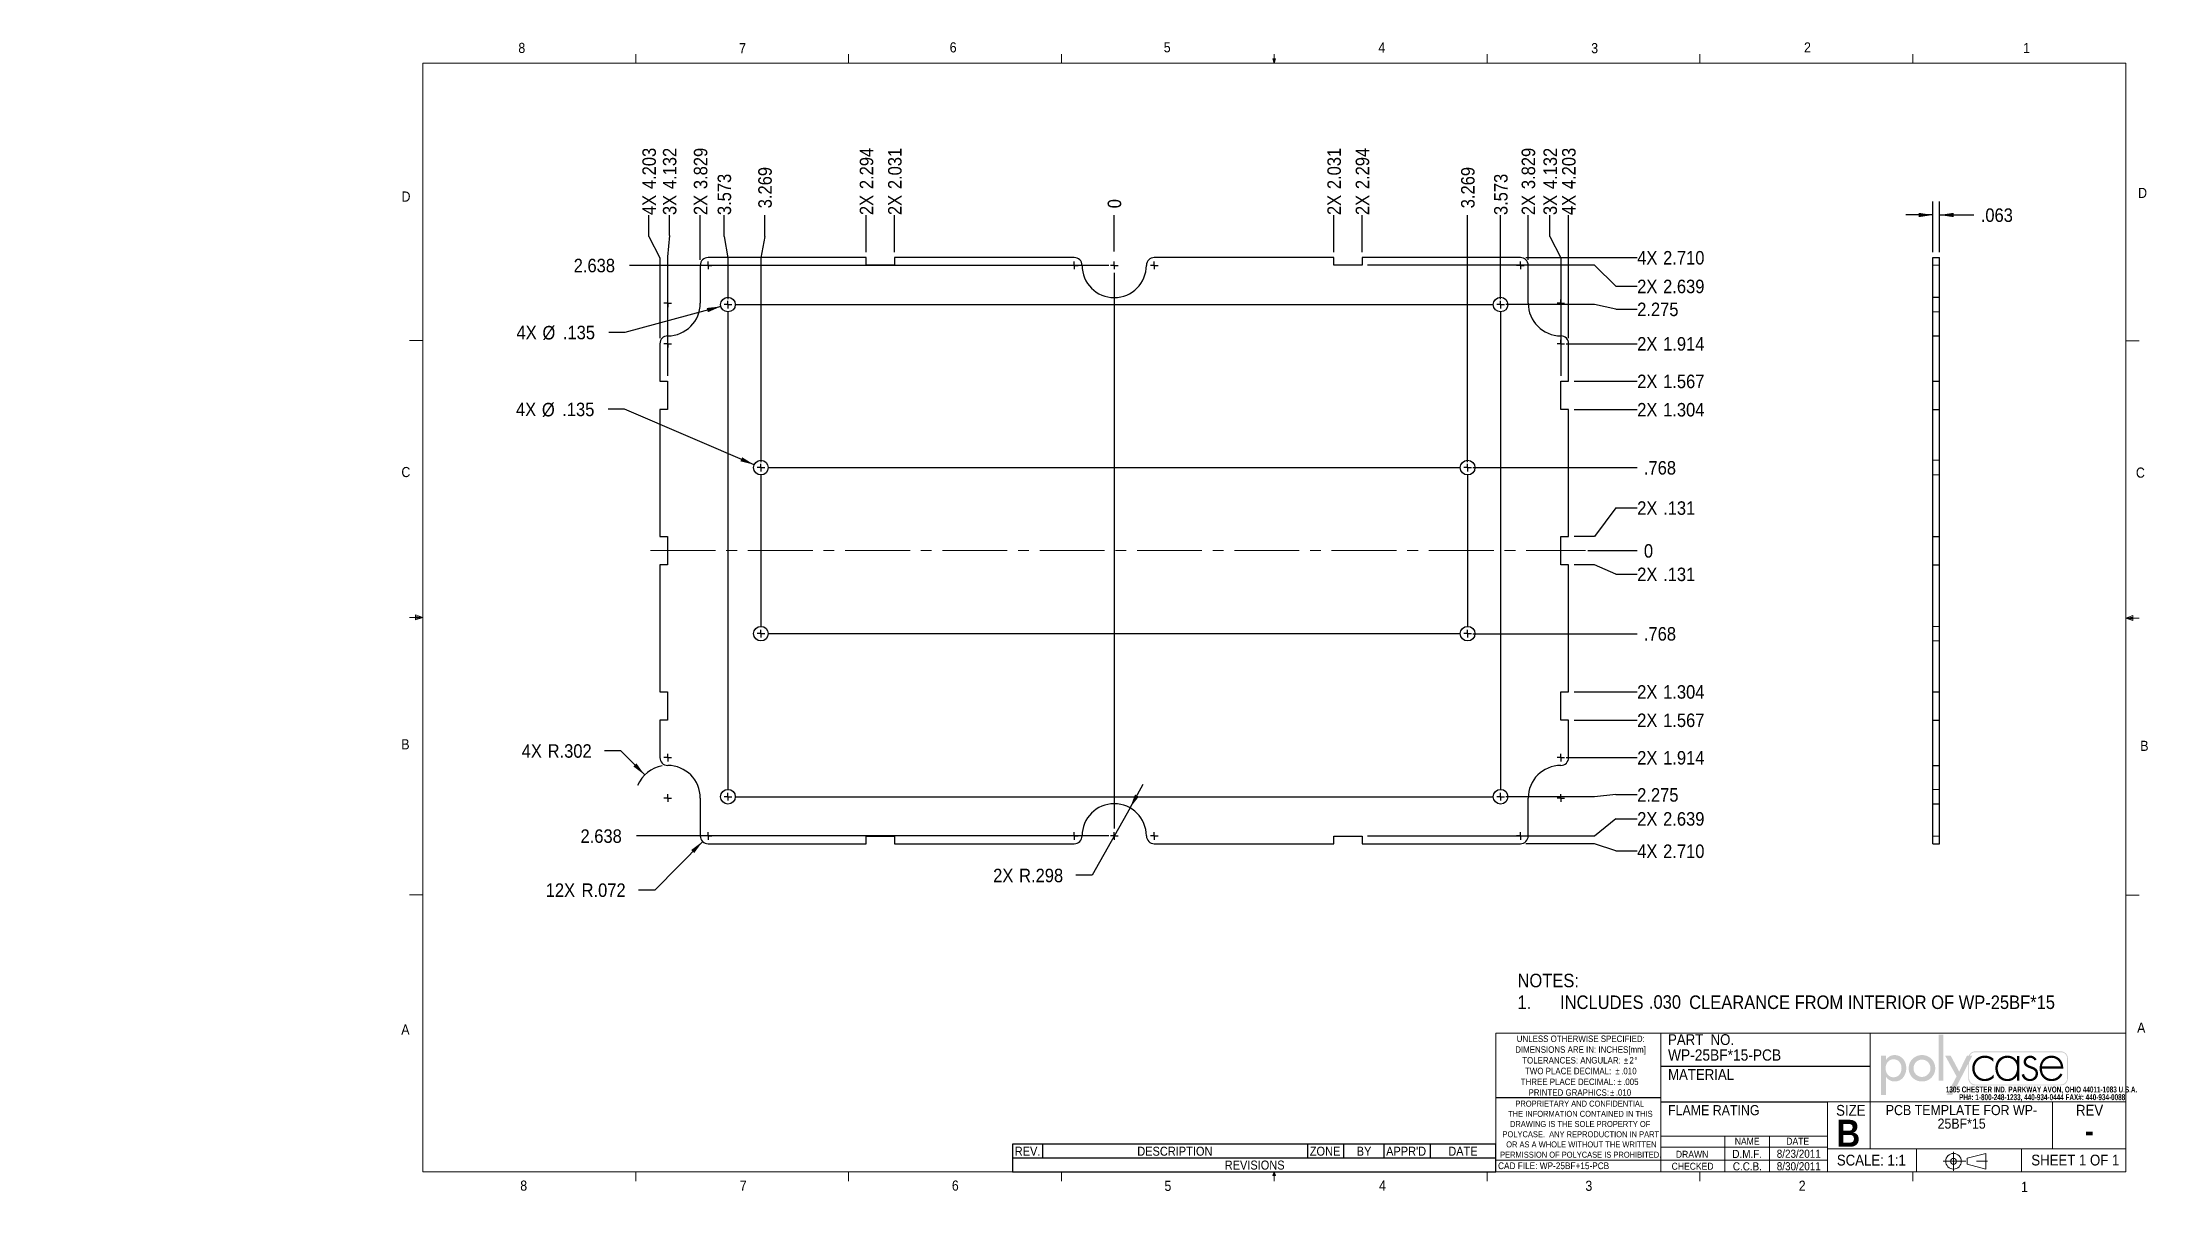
# Model space of a CAD drawing. Header units: inches. Extents: x -2.9 to 16.6, y 0 to 10.8.
import ezdxf

# ---------------------------------------------------------------- set-up
doc = ezdxf.new("R2010")
doc.units = ezdxf.units.IN
doc.header["$MEASUREMENT"] = 0
for name, pattern in [('SLD-Center', [0.75, 0.6, -0.05, 0.05, -0.05]), ('SLD-Dashed', [0.075, 0.05, -0.025]), ('SLD-Solid', [0])]:
    doc.linetypes.add(name, pattern=pattern)
doc.layers.add('FORMAT', color=7, linetype='SLD-Solid')
doc.layers.add('SLD-0', color=7, linetype='SLD-Solid')
doc.styles.add('SLDTEXTSTYLE0', font='GOTHICB.TTF', dxfattribs={"width": 0.639595})
doc.styles.add('SLDTEXTSTYLE1', font='GOTHIC.TTF', dxfattribs={"width": 0.913})
doc.styles.add('SLDTEXTSTYLE2', font='GOTHICB.TTF', dxfattribs={"width": 0.913})
doc.dimstyles.new('SLDDIMSTYLE0', dxfattribs={"dimtxt": 0.125, "dimasz": 0.13, "dimexe": 0, "dimexo": 0.0625, "dimgap": 0.03125, "dimtad": 0, "dimtih": 1, "dimtoh": 1, "dimdec": 0, "dimrnd": 1e-09, "dimzin": 12, "dimdsep": 46, "dimtxsty": 'SLDTEXTSTYLE1', "dimblk1": 'NONE', "dimblk2": 'NONE', "dimsah": 1, "dimcen": 0.09, "dimadec": 0, "dimazin": 3, "dimtfac": 1, "dimtdec": 0, "dimtofl": 0, "dimtmove": 0, "dimatfit": 3, "dimldrblk": 'NONE', "dimfxl": 0, "dimfrac": 2, "dimtolj": 1, "dimtzin": 12, "dimarcsym": 0})
doc.dimstyles.new('SLDDIMSTYLE1', dxfattribs={"dimtxt": 0.125, "dimasz": 0.13, "dimexe": 0, "dimexo": 0.0625, "dimgap": 0.03125, "dimtad": 0, "dimtih": 1, "dimtoh": 1, "dimdec": 3, "dimrnd": 1e-09, "dimzin": 12, "dimdsep": 46, "dimtxsty": 'SLDTEXTSTYLE1', "dimblk1": 'NONE', "dimblk2": 'NONE', "dimsah": 1, "dimcen": 0.09, "dimadec": 0, "dimazin": 3, "dimtfac": 1, "dimtdec": 3, "dimtofl": 0, "dimtmove": 0, "dimatfit": 3, "dimldrblk": 'NONE', "dimfxl": 0, "dimfrac": 2, "dimtolj": 1, "dimtzin": 12, "dimarcsym": 0})
doc.dimstyles.new('SLDDIMSTYLE2', dxfattribs={"dimtxt": 0.125, "dimasz": 0.13, "dimexe": 0, "dimexo": 0.0625, "dimgap": 0.03125, "dimtad": 0, "dimtih": 1, "dimtoh": 1, "dimdec": 3, "dimrnd": 1e-09, "dimzin": 4, "dimdsep": 46, "dimtxsty": 'SLDTEXTSTYLE1', "dimblk1": 'NONE', "dimblk2": 'NONE', "dimsah": 1, "dimcen": 0.09, "dimadec": 0, "dimazin": 1, "dimtfac": 1, "dimtdec": 3, "dimtofl": 0, "dimtmove": 0, "dimatfit": 3, "dimldrblk": 'NONE', "dimfxl": 0, "dimfrac": 2, "dimtolj": 1, "dimtzin": 12, "dimarcsym": 0})
doc.dimstyles.new('SLDDIMSTYLE3', dxfattribs={"dimtxt": 0.125, "dimasz": 0.13, "dimexe": 0, "dimexo": 0.0625, "dimgap": 0.03125, "dimtad": 0, "dimtih": 1, "dimtoh": 1, "dimdec": 3, "dimrnd": 1e-09, "dimzin": 12, "dimdsep": 46, "dimtxsty": 'SLDTEXTSTYLE1', "dimsah": 1, "dimcen": 0, "dimadec": 0, "dimazin": 3, "dimtfac": 1, "dimtdec": 3, "dimtofl": 0, "dimtmove": 0, "dimatfit": 3, "dimfxl": 0, "dimfrac": 2, "dimtolj": 1, "dimtzin": 12, "dimarcsym": 0})
doc.dimstyles.new('SLDDIMSTYLE4', dxfattribs={"dimtxt": 0.125, "dimasz": 0.13, "dimexe": 0, "dimexo": 0.0625, "dimgap": 0.03125, "dimtad": 0, "dimtih": 1, "dimtoh": 1, "dimdec": 3, "dimrnd": 1e-09, "dimzin": 12, "dimdsep": 46, "dimtxsty": 'SLDTEXTSTYLE1', "dimsah": 1, "dimcen": 0, "dimadec": 0, "dimazin": 3, "dimtfac": 1, "dimtdec": 3, "dimtofl": 0, "dimtmove": 0, "dimatfit": 3, "dimfxl": 0, "dimfrac": 2, "dimtolj": 1, "dimtzin": 12, "dimarcsym": 0})
doc.dimstyles.new('SLDDIMSTYLE5', dxfattribs={"dimtxt": 0.125, "dimasz": 0.13, "dimexe": 0, "dimexo": 0.0625, "dimgap": 0.03125, "dimtad": 0, "dimtih": 1, "dimtoh": 1, "dimdec": 3, "dimrnd": 1e-09, "dimzin": 12, "dimdsep": 46, "dimtxsty": 'SLDTEXTSTYLE1', "dimsah": 1, "dimcen": 0, "dimadec": 0, "dimazin": 3, "dimtfac": 1, "dimtdec": 3, "dimtofl": 0, "dimtmove": 1, "dimatfit": 3, "dimfxl": 0, "dimfrac": 2, "dimtolj": 1, "dimtzin": 12, "dimarcsym": 0})
doc.dimstyles.new('SLDDIMSTYLE6', dxfattribs={"dimtxt": 0.125, "dimasz": 0.13, "dimexe": 0, "dimexo": 0.0625, "dimgap": 0.03125, "dimtad": 0, "dimtih": 1, "dimtoh": 1, "dimdec": 3, "dimrnd": 1e-09, "dimzin": 12, "dimdsep": 46, "dimtxsty": 'SLDTEXTSTYLE1', "dimsah": 1, "dimcen": 0.09, "dimadec": 0, "dimazin": 3, "dimtfac": 1, "dimtdec": 3, "dimtmove": 0, "dimatfit": 0, "dimfxl": 0, "dimfrac": 2, "dimtolj": 1, "dimtzin": 12, "dimarcsym": 0})

msp = doc.modelspace()

# ---------------------------------------------------------------- texts
at = {"color": 7, "linetype": 'Continuous', "lineweight": 0}
for s, insert, char_height, attachment_point, style in [('8', (1.5091, 10.8304), 0.0937, 1, 'SLDTEXTSTYLE1'), ('7', (3.551, 10.8276), 0.0937, 1, 'SLDTEXTSTYLE1'), ('6', (5.4987, 10.8356), 0.0937, 1, 'SLDTEXTSTYLE1'), ('5', (7.4787, 10.8362), 0.0937, 1, 'SLDTEXTSTYLE1'), ('4', (9.4643, 10.8346), 0.0937, 1, 'SLDTEXTSTYLE1'), ('3', (11.4327, 10.8284), 0.0937, 1, 'SLDTEXTSTYLE1'), ('2', (13.401, 10.8351), 0.0937, 1, 'SLDTEXTSTYLE1'), ('1', (15.4274, 10.829), 0.0937, 1, 'SLDTEXTSTYLE1'), ('D', (0.4286, 9.4564), 0.0937, 1, 'SLDTEXTSTYLE1'), ('D', (16.4913, 9.4899), 0.0937, 1, 'SLDTEXTSTYLE1'), ('C', (0.4273, 6.9092), 0.0937, 1, 'SLDTEXTSTYLE1'), ('C', (16.4712, 6.904), 0.0937, 1, 'SLDTEXTSTYLE1'), ('B', (0.4264, 4.3921), 0.0937, 1, 'SLDTEXTSTYLE1'), ('B', (16.5115, 4.378), 0.0937, 1, 'SLDTEXTSTYLE1'), ('A', (0.426, 1.7548), 0.0937, 1, 'SLDTEXTSTYLE1'), ('A', (16.4821, 1.7715), 0.0937, 1, 'SLDTEXTSTYLE1'), ('PART  NO.', (12.1435, 1.6651), 0.1, 1, 'SLDTEXTSTYLE1'), ('SIZE', (13.6983, 1.0111), 0.1, 1, 'SLDTEXTSTYLE1'), ('REV', (15.917, 1.012), 0.1, 1, 'SLDTEXTSTYLE1'), ('B', (13.8105, 0.874), 0.25, 2, 'SLDTEXTSTYLE2'), ('DRAWN', (12.2158, 0.5874), 0.065, 1, 'SLDTEXTSTYLE1'), ('D.M.F.', (12.8754, 0.5952), 0.075, 2, 'SLDTEXTSTYLE1'), ('NAME', (12.8753, 0.7078), 0.065, 2, 'SLDTEXTSTYLE1'), ('8/23/2011', (13.3526, 0.5974), 0.075, 2, 'SLDTEXTSTYLE1'), ('DATE', (13.3428, 0.7078), 0.065, 2, 'SLDTEXTSTYLE1'), ('-', (16.0404, 0.872), 0.2, 2, 'SLDTEXTSTYLE2'), ('CAD FILE: WP-25BF+15-PCB', (10.5709, 0.4799), 0.0625, 1, 'SLDTEXTSTYLE1'), ('CHECKED', (12.1764, 0.4767), 0.065, 1, 'SLDTEXTSTYLE1'), ('C.C.B.', (12.8774, 0.4809), 0.075, 2, 'SLDTEXTSTYLE1'), ('8/30/2011', (13.3527, 0.4817), 0.075, 2, 'SLDTEXTSTYLE1'), ('SCALE: 1:1', (13.7049, 0.5509), 0.1, 1, 'SLDTEXTSTYLE1'), ('SHEET 1 OF 1', (15.5035, 0.5513), 0.1, 1, 'SLDTEXTSTYLE1'), ('8', (1.5268, 0.3119), 0.0937, 1, 'SLDTEXTSTYLE1'), ('7', (3.5574, 0.3122), 0.0937, 1, 'SLDTEXTSTYLE1'), ('6', (5.5188, 0.3126), 0.0937, 1, 'SLDTEXTSTYLE1'), ('5', (7.4851, 0.3095), 0.0937, 1, 'SLDTEXTSTYLE1'), ('4', (9.4701, 0.3126), 0.0937, 1, 'SLDTEXTSTYLE1'), ('3', (11.3788, 0.3105), 0.0937, 1, 'SLDTEXTSTYLE1'), ('2', (13.3523, 0.3113), 0.0937, 1, 'SLDTEXTSTYLE1'), ('1', (15.4083, 0.3003), 0.0937, 1, 'SLDTEXTSTYLE1')]:
    msp.add_mtext(s, dxfattribs=dict(at, insert=insert, char_height=char_height, attachment_point=attachment_point, style=style))
at = {"layer": 'FORMAT', "color": 7, "insert": (12.1435, 1.5246), "char_height": 0.104167, "attachment_point": 1, "style": 'SLDTEXTSTYLE1'}
msp.add_mtext('WP-25BF*15-PCB', dxfattribs=at)
at = {"layer": 'SLD-0', "attachment_point": 1, "style": 'SLDTEXTSTYLE1'}
for s, insert, char_height in [('MATERIAL', (12.1435, 1.3426), 0.1), ('FLAME RATING', (12.1435, 1.0097), 0.09375)]:
    msp.add_mtext(s, dxfattribs=dict(at, insert=insert, char_height=char_height))

# ---------------------------------------------------------------- blocks, each defined once
blk = doc.blocks.new('ThirdAngleProjectionBlock')
at = {"color": 7, "linetype": 'SLD-Center', "lineweight": 0}
for p, q in [((0, 0.253), (1.202, 0.253)), ((0.275, 0.506), (0.275, 0))]:
    blk.add_line(p, q, dxfattribs=at)
at = {"color": 7, "linetype": 'SLD-Solid', "lineweight": 0}
for p, q in [((0.632, 0.332), (1.13, 0.459)), ((0.632, 0.332), (0.632, 0.174)), ((0.632, 0.174), (1.13, 0.048)), ((1.13, 0.459), (1.13, 0.048))]:
    blk.add_line(p, q, dxfattribs=at)
for radius in [0.206, 0.0789]:
    blk.add_circle((0.275, 0.253), radius, dxfattribs=at)
blk = doc.blocks.new('SW_NOTE_0')
at = {"color": 0, "linetype": 'Continuous', "lineweight": 0, "char_height": 0.055, "attachment_point": 2, "style": 'SLDTEXTSTYLE0'}
for s, insert in [('1305 CHESTER IND. PARKWAY AVON, OHIO 44011-1083 U.S.A. ', (0.75, 0.07)), ('PH#: 1-800-248-1233, 440-934-0444 FAX#: 440-934-0088', (0.756, -0.001))]:
    blk.add_mtext(s, dxfattribs=dict(at, insert=insert))
blk = doc.blocks.new('Block2')
at = {"linetype": 'Continuous'}
blk.add_hatch(color=7, dxfattribs=at).paths.add_polyline_path([(1.559, 0.355), (1.559, 1.505), (1.44, 1.505), (1.44, 0.355)], flags=0)
h = blk.add_hatch(color=7, dxfattribs=at)
edge = h.paths.add_edge_path(flags=0)
edge.add_spline(control_points=[(4.669, 0.413), (4.669, 0.316), (4.59, 0.237), (4.493, 0.237)], knot_values=[7, 7, 7, 7, 8, 8, 8, 8], weights=[1, 1, 1, 1], degree=3, periodic=0)
edge.add_line((4.493, 0.237), (2.356, 0.237))
edge.add_spline(control_points=[(2.356, 0.237), (2.259, 0.237), (2.18, 0.316), (2.18, 0.413)], knot_values=[1, 1, 1, 1, 2, 2, 2, 2], weights=[1, 1, 1, 1], degree=3, periodic=0)
edge.add_line((2.18, 0.413), (2.18, 0.781))
edge.add_line((2.18, 0.781), (1.778, 0))
edge.add_line((1.778, 0), (1.643, 0))
edge.add_line((1.643, 0), (1.887, 0.461))
edge.add_line((1.887, 0.461), (1.603, 0.975))
edge.add_line((1.603, 0.975), (1.742, 0.975))
edge.add_line((1.742, 0.975), (1.952, 0.582))
edge.add_line((1.952, 0.582), (2.146, 0.975))
edge.add_line((2.146, 0.975), (2.192, 0.975))
edge.add_spline(control_points=[(2.192, 0.975), (2.218, 1.041), (2.282, 1.087), (2.356, 1.087)], knot_values=[3.233464, 3.233464, 3.233464, 3.233464, 4, 4, 4, 4], weights=[1, 1, 1, 1], degree=3, periodic=0)
edge.add_line((2.356, 1.087), (4.493, 1.087))
edge.add_spline(control_points=[(4.493, 1.087), (4.59, 1.087), (4.669, 1.008), (4.669, 0.911)], knot_values=[5, 5, 5, 5, 6, 6, 6, 6], weights=[1, 1, 1, 1], degree=3, periodic=0)
edge.add_line((4.669, 0.911), (4.669, 0.413))
edge = h.paths.add_edge_path(flags=0)
edge.add_line((2.215, 0.975), (2.28, 0.975))
edge.add_line((2.28, 0.975), (2.201, 0.821))
edge.add_line((2.201, 0.821), (2.201, 0.413))
edge.add_spline(control_points=[(2.201, 0.413), (2.201, 0.327), (2.271, 0.258), (2.356, 0.258)], knot_values=[2, 2, 2, 2, 3, 3, 3, 3], weights=[1, 1, 1, 1], degree=3, periodic=0)
edge.add_line((2.356, 0.258), (4.493, 0.258))
edge.add_spline(control_points=[(4.493, 0.258), (4.579, 0.258), (4.649, 0.327), (4.649, 0.413)], knot_values=[4, 4, 4, 4, 5, 5, 5, 5], weights=[1, 1, 1, 1], degree=3, periodic=0)
edge.add_line((4.649, 0.413), (4.649, 0.911))
edge.add_spline(control_points=[(4.649, 0.911), (4.649, 0.997), (4.579, 1.066), (4.493, 1.066)], knot_values=[6, 6, 6, 6, 7, 7, 7, 7], weights=[1, 1, 1, 1], degree=3, periodic=0)
edge.add_line((4.493, 1.066), (2.356, 1.066))
edge.add_spline(control_points=[(2.356, 1.066), (2.293, 1.066), (2.239, 1.029), (2.215, 0.975)], knot_values=[0, 0, 0, 0, 0.732403, 0.732403, 0.732403, 0.732403], weights=[1, 1, 1, 1], degree=3, periodic=0)
h = blk.add_hatch(color=7, dxfattribs=at)
edge = h.paths.add_edge_path(flags=0)
edge.add_spline(control_points=[(0.122, 0.452), (0.17, 0.382), (0.245, 0.334), (0.333, 0.334)], knot_values=[4, 4, 4, 4, 5, 5, 5, 5], weights=[1, 1, 1, 1], degree=3, periodic=0)
edge.add_spline(control_points=[(0.333, 0.334), (0.523, 0.334), (0.629, 0.492), (0.629, 0.669)], knot_values=[3, 3, 3, 3, 4, 4, 4, 4], weights=[1, 1, 1, 1], degree=3, periodic=0)
edge.add_spline(control_points=[(0.629, 0.669), (0.629, 0.839), (0.517, 0.994), (0.338, 0.994)], knot_values=[2, 2, 2, 2, 3, 3, 3, 3], weights=[1, 1, 1, 1], degree=3, periodic=0)
edge.add_spline(control_points=[(0.338, 0.994), (0.245, 0.994), (0.171, 0.946), (0.122, 0.872)], knot_values=[1, 1, 1, 1, 2, 2, 2, 2], weights=[1, 1, 1, 1], degree=3, periodic=0)
edge.add_line((0.122, 0.872), (0.119, 0.872))
edge.add_line((0.119, 0.872), (0.119, 0.975))
edge.add_line((0.119, 0.975), (0, 0.975))
edge.add_line((0, 0.975), (0, 0))
edge.add_line((0, 0), (0.119, 0))
edge.add_line((0.119, 0), (0.119, 0.452))
edge.add_line((0.119, 0.452), (0.122, 0.452))
edge = h.paths.add_edge_path(flags=0)
edge.add_spline(control_points=[(0.113, 0.665), (0.113, 0.78), (0.185, 0.888), (0.309, 0.888), (0.437, 0.888), (0.51, 0.786), (0.51, 0.665)], knot_values=[0, 0, 0, 0, 1, 1, 1, 2, 2, 2, 2], weights=[1, 1, 1, 1, 1, 1, 1], degree=3, periodic=0)
edge.add_spline(control_points=[(0.51, 0.665), (0.51, 0.543), (0.439, 0.44), (0.309, 0.44), (0.183, 0.44), (0.113, 0.549), (0.113, 0.665)], knot_values=[2, 2, 2, 2, 3, 3, 3, 4, 4, 4, 4], weights=[1, 1, 1, 1, 1, 1, 1], degree=3, periodic=0)
h = blk.add_hatch(color=7, dxfattribs=at)
edge = h.paths.add_edge_path(flags=0)
edge.add_spline(control_points=[(0.69, 0.664), (0.69, 0.477), (0.836, 0.334), (1.022, 0.334), (1.207, 0.334), (1.353, 0.477), (1.353, 0.664)], knot_values=[0, 0, 0, 0, 1, 1, 1, 2, 2, 2, 2], weights=[1, 1, 1, 1, 1, 1, 1], degree=3, periodic=0)
edge.add_spline(control_points=[(1.353, 0.664), (1.353, 0.851), (1.207, 0.994), (1.022, 0.994), (0.836, 0.994), (0.69, 0.851), (0.69, 0.664)], knot_values=[2, 2, 2, 2, 3, 3, 3, 4, 4, 4, 4], weights=[1, 1, 1, 1, 1, 1, 1], degree=3, periodic=0)
edge = h.paths.add_edge_path(flags=0)
edge.add_spline(control_points=[(1.234, 0.664), (1.234, 0.547), (1.139, 0.448), (1.022, 0.448), (0.904, 0.448), (0.81, 0.547), (0.81, 0.664)], knot_values=[0, 0, 0, 0, 1, 1, 1, 2, 2, 2, 2], weights=[1, 1, 1, 1, 1, 1, 1], degree=3, periodic=0)
edge.add_spline(control_points=[(0.81, 0.664), (0.81, 0.782), (0.904, 0.88), (1.022, 0.88), (1.139, 0.88), (1.234, 0.782), (1.234, 0.664)], knot_values=[2, 2, 2, 2, 3, 3, 3, 4, 4, 4, 4], weights=[1, 1, 1, 1, 1, 1, 1], degree=3, periodic=0)
h = blk.add_hatch(color=7, dxfattribs=at)
edge = h.paths.add_edge_path(flags=0)
edge.add_spline(control_points=[(2.806, 0.905), (2.745, 0.957), (2.672, 0.98), (2.593, 0.98)], knot_values=[8, 8, 8, 8, 9, 9, 9, 9], weights=[1, 1, 1, 1], degree=3, periodic=0)
edge.add_spline(control_points=[(2.593, 0.98), (2.413, 0.98), (2.278, 0.84), (2.278, 0.662)], knot_values=[7, 7, 7, 7, 8, 8, 8, 8], weights=[1, 1, 1, 1], degree=3, periodic=0)
edge.add_spline(control_points=[(2.278, 0.662), (2.278, 0.484), (2.41, 0.342), (2.592, 0.342)], knot_values=[6, 6, 6, 6, 7, 7, 7, 7], weights=[1, 1, 1, 1], degree=3, periodic=0)
edge.add_spline(control_points=[(2.592, 0.342), (2.674, 0.342), (2.752, 0.372), (2.814, 0.427)], knot_values=[5, 5, 5, 5, 6, 6, 6, 6], weights=[1, 1, 1, 1], degree=3, periodic=0)
edge.add_line((2.814, 0.427), (2.814, 0.507))
edge.add_spline(control_points=[(2.814, 0.507), (2.759, 0.44), (2.676, 0.398), (2.589, 0.398)], knot_values=[3, 3, 3, 3, 4, 4, 4, 4], weights=[1, 1, 1, 1], degree=3, periodic=0)
edge.add_spline(control_points=[(2.589, 0.398), (2.445, 0.398), (2.337, 0.523), (2.337, 0.662)], knot_values=[2, 2, 2, 2, 3, 3, 3, 3], weights=[1, 1, 1, 1], degree=3, periodic=0)
edge.add_spline(control_points=[(2.337, 0.662), (2.337, 0.802), (2.446, 0.925), (2.59, 0.925)], knot_values=[1, 1, 1, 1, 2, 2, 2, 2], weights=[1, 1, 1, 1], degree=3, periodic=0)
edge.add_spline(control_points=[(2.59, 0.925), (2.678, 0.925), (2.748, 0.889), (2.806, 0.825)], knot_values=[0, 0, 0, 0, 1, 1, 1, 1], weights=[1, 1, 1, 1], degree=3, periodic=0)
edge.add_line((2.806, 0.825), (2.806, 0.905))
h = blk.add_hatch(color=7, dxfattribs=at)
edge = h.paths.add_edge_path(flags=0)
edge.add_spline(control_points=[(3.392, 0.861), (3.34, 0.938), (3.25, 0.98), (3.156, 0.98)], knot_values=[6, 6, 6, 6, 7, 7, 7, 7], weights=[1, 1, 1, 1], degree=3, periodic=0)
edge.add_spline(control_points=[(3.156, 0.98), (2.972, 0.98), (2.857, 0.844), (2.857, 0.665)], knot_values=[5, 5, 5, 5, 6, 6, 6, 6], weights=[1, 1, 1, 1], degree=3, periodic=0)
edge.add_spline(control_points=[(2.857, 0.665), (2.857, 0.486), (2.973, 0.342), (3.159, 0.342)], knot_values=[4, 4, 4, 4, 5, 5, 5, 5], weights=[1, 1, 1, 1], degree=3, periodic=0)
edge.add_spline(control_points=[(3.159, 0.342), (3.249, 0.342), (3.347, 0.387), (3.392, 0.465)], knot_values=[3, 3, 3, 3, 4, 4, 4, 4], weights=[1, 1, 1, 1], degree=3, periodic=0)
edge.add_line((3.392, 0.465), (3.395, 0.465))
edge.add_line((3.395, 0.465), (3.395, 0.355))
edge.add_line((3.395, 0.355), (3.454, 0.355))
edge.add_line((3.454, 0.355), (3.454, 0.967))
edge.add_line((3.454, 0.967), (3.395, 0.967))
edge.add_line((3.395, 0.967), (3.395, 0.861))
edge.add_line((3.395, 0.861), (3.392, 0.861))
edge = h.paths.add_edge_path(flags=0)
edge.add_spline(control_points=[(3.398, 0.672), (3.398, 0.525), (3.314, 0.397), (3.157, 0.397), (3.009, 0.397), (2.916, 0.525), (2.916, 0.665)], knot_values=[0, 0, 0, 0, 1, 1, 1, 2, 2, 2, 2], weights=[1, 1, 1, 1, 1, 1, 1], degree=3, periodic=0)
edge.add_spline(control_points=[(2.916, 0.665), (2.916, 0.798), (3.013, 0.925), (3.153, 0.925), (3.302, 0.925), (3.398, 0.814), (3.398, 0.672)], knot_values=[2, 2, 2, 2, 3, 3, 3, 4, 4, 4, 4], weights=[1, 1, 1, 1, 1, 1, 1], degree=3, periodic=0)
h = blk.add_hatch(color=7, dxfattribs=at)
edge = h.paths.add_edge_path(flags=0)
edge.add_spline(control_points=[(3.731, 0.98), (3.793, 0.98), (3.861, 0.939), (3.887, 0.882)], knot_values=[11, 11, 11, 11, 12, 12, 12, 12], weights=[1, 1, 1, 1], degree=3, periodic=0)
edge.add_line((3.887, 0.882), (3.836, 0.856))
edge.add_spline(control_points=[(3.836, 0.856), (3.816, 0.898), (3.776, 0.925), (3.728, 0.925)], knot_values=[0, 0, 0, 0, 1, 1, 1, 1], weights=[1, 1, 1, 1], degree=3, periodic=0)
edge.add_spline(control_points=[(3.728, 0.925), (3.677, 0.925), (3.624, 0.882), (3.624, 0.829)], knot_values=[1, 1, 1, 1, 2, 2, 2, 2], weights=[1, 1, 1, 1], degree=3, periodic=0)
edge.add_spline(control_points=[(3.624, 0.829), (3.624, 0.682), (3.922, 0.754), (3.922, 0.533)], knot_values=[2, 2, 2, 2, 3, 3, 3, 3], weights=[1, 1, 1, 1], degree=3, periodic=0)
edge.add_spline(control_points=[(3.922, 0.533), (3.922, 0.42), (3.834, 0.342), (3.724, 0.342)], knot_values=[3, 3, 3, 3, 4, 4, 4, 4], weights=[1, 1, 1, 1], degree=3, periodic=0)
edge.add_spline(control_points=[(3.724, 0.342), (3.622, 0.342), (3.539, 0.404), (3.514, 0.503)], knot_values=[4, 4, 4, 4, 5, 5, 5, 5], weights=[1, 1, 1, 1], degree=3, periodic=0)
edge.add_line((3.514, 0.503), (3.572, 0.522))
edge.add_spline(control_points=[(3.572, 0.522), (3.595, 0.449), (3.644, 0.397), (3.724, 0.397)], knot_values=[6, 6, 6, 6, 7, 7, 7, 7], weights=[1, 1, 1, 1], degree=3, periodic=0)
edge.add_spline(control_points=[(3.724, 0.397), (3.801, 0.397), (3.862, 0.458), (3.862, 0.535)], knot_values=[7, 7, 7, 7, 8, 8, 8, 8], weights=[1, 1, 1, 1], degree=3, periodic=0)
edge.add_spline(control_points=[(3.862, 0.535), (3.862, 0.611), (3.804, 0.635), (3.743, 0.656)], knot_values=[8, 8, 8, 8, 9, 9, 9, 9], weights=[1, 1, 1, 1], degree=3, periodic=0)
edge.add_spline(control_points=[(3.743, 0.656), (3.659, 0.686), (3.564, 0.722), (3.564, 0.825)], knot_values=[9, 9, 9, 9, 10, 10, 10, 10], weights=[1, 1, 1, 1], degree=3, periodic=0)
edge.add_spline(control_points=[(3.564, 0.825), (3.564, 0.918), (3.642, 0.98), (3.731, 0.98)], knot_values=[10, 10, 10, 10, 11, 11, 11, 11], weights=[1, 1, 1, 1], degree=3, periodic=0)
h = blk.add_hatch(color=7, dxfattribs=at)
edge = h.paths.add_edge_path(flags=0)
edge.add_spline(control_points=[(4.554, 0.656), (4.555, 0.832), (4.445, 0.98), (4.26, 0.98)], knot_values=[6, 6, 6, 6, 7, 7, 7, 7], weights=[1, 1, 1, 1], degree=3, periodic=0)
edge.add_spline(control_points=[(4.26, 0.98), (4.081, 0.98), (3.963, 0.833), (3.963, 0.662)], knot_values=[5, 5, 5, 5, 6, 6, 6, 6], weights=[1, 1, 1, 1], degree=3, periodic=0)
edge.add_spline(control_points=[(3.963, 0.662), (3.963, 0.489), (4.078, 0.342), (4.26, 0.342)], knot_values=[4, 4, 4, 4, 5, 5, 5, 5], weights=[1, 1, 1, 1], degree=3, periodic=0)
edge.add_spline(control_points=[(4.26, 0.342), (4.38, 0.342), (4.478, 0.401), (4.534, 0.507)], knot_values=[3, 3, 3, 3, 4, 4, 4, 4], weights=[1, 1, 1, 1], degree=3, periodic=0)
edge.add_line((4.534, 0.507), (4.484, 0.537))
edge.add_spline(control_points=[(4.484, 0.537), (4.44, 0.454), (4.363, 0.398), (4.268, 0.398)], knot_values=[1, 1, 1, 1, 2, 2, 2, 2], weights=[1, 1, 1, 1], degree=3, periodic=0)
edge.add_spline(control_points=[(4.268, 0.398), (4.126, 0.398), (4.019, 0.501), (4.023, 0.656)], knot_values=[0, 0, 0, 0, 1, 1, 1, 1], weights=[1, 1, 1, 1], degree=3, periodic=0)
edge.add_line((4.023, 0.656), (4.554, 0.656))
edge = h.paths.add_edge_path(flags=0)
edge.add_spline(control_points=[(4.023, 0.712), (4.033, 0.827), (4.136, 0.925), (4.261, 0.925)], knot_values=[1, 1, 1, 1, 2, 2, 2, 2], weights=[1, 1, 1, 1], degree=3, periodic=0)
edge.add_spline(control_points=[(4.261, 0.925), (4.387, 0.925), (4.48, 0.824), (4.494, 0.712)], knot_values=[0, 0, 0, 0, 1, 1, 1, 1], weights=[1, 1, 1, 1], degree=3, periodic=0)
edge.add_line((4.494, 0.712), (4.023, 0.712))
blk = doc.blocks.new('POLYCASE LOGO')
at = {"color": 7, "linetype": 'Continuous', "xscale": 0.37, "yscale": 0.37, "zscale": 0.37}
blk.add_blockref('Block2', (0.101, -0.571), dxfattribs=at)
at = {"color": 7, "linetype": 'Continuous', "lineweight": 0}
blk.add_blockref('SW_NOTE_0', (0.835, -0.564), dxfattribs=at)
blk = doc.blocks.new('SW_NOTE_1')
at = {"layer": 'SLD-0', "color": 0, "char_height": 0.125, "attachment_point": 1, "style": 'SLDTEXTSTYLE1'}
for s, insert in [('NOTES:  ', (0, 0.16)), ('1.', (0, -0.041)), ('INCLUDES', (0.394, -0.041)), (' .030 ', (1.173, -0.039)), ('CLEARANCE FROM INTERIOR OF WP-25BF*15', (1.588, -0.041))]:
    blk.add_mtext(s, dxfattribs=dict(at, insert=insert))
blk = doc.blocks.new('SW_NOTE_2')
at = {"color": 0, "linetype": 'Continuous', "lineweight": 0, "char_height": 0.06, "attachment_point": 2, "style": 'SLDTEXTSTYLE1'}
for s, insert in [('UNLESS OTHERWISE SPECIFIED:', (0.567, 0.077)), ('DIMENSIONS ARE IN: INCHES[mm]', (0.565, -0.023)), ('TOLERANCES: ANGULAR: ', (0.481, -0.122)), ('%%p', (0.986, -0.122)), ('2', (1.037, -0.122)), ('%%d', (1.077, -0.122)), ('THREE PLACE DECIMAL: ', (0.449, -0.321)), ('TWO PLACE DECIMAL: ', (0.45, -0.221)), ('%%p', (0.907, -0.221)), ('%%p', (0.925, -0.321)), ('.010', (1.012, -0.221)), ('.005', (1.03, -0.321)), ('PRINTED GRAPHICS: ', (0.456, -0.42)), ('%%p', (0.857, -0.42)), ('.010', (0.962, -0.42))]:
    blk.add_mtext(s, dxfattribs=dict(at, insert=insert))
blk = doc.blocks.new('SW_NOTE_3')
at = {"color": 0, "linetype": 'Continuous', "lineweight": 0, "char_height": 0.055, "attachment_point": 2, "style": 'SLDTEXTSTYLE1'}
for s, insert in [('PROPRIETARY AND CONFIDENTIAL', (0.583, 0.07)), ('THE INFORMATION CONTAINED IN THIS', (0.589, -0.024)), ('DRAWING IS THE SOLE PROPERTY OF', (0.587, -0.118)), ('POLYCASE.  ANY REPRODUCTION IN PART ', (0.593, -0.213)), ('OR AS A WHOLE WITHOUT THE WRITTEN ', (0.598, -0.307)), ('PERMISSION OF POLYCASE IS PROHIBITED.', (0.592, -0.402))]:
    blk.add_mtext(s, dxfattribs=dict(at, insert=insert))
blk = doc.blocks.new('SW_NOTE_4')
at = {"color": 0, "linetype": 'Continuous', "lineweight": 0, "attachment_point": 2, "style": 'SLDTEXTSTYLE1'}
for s, insert, char_height in [('PCB TEMPLATE FOR WP-', (0.693, 0.12), 0.09375), ('25BF*15', (0.695, -0.005), 0.0937)]:
    blk.add_mtext(s, dxfattribs=dict(at, insert=insert, char_height=char_height))
blk = doc.blocks.new('SW_TABLEANNOTATION_0')
at = {"layer": 'SLD-0', "color": 0}
for p, q in [((0, 0), (0, -0.257)), ((4.472, 0), (0, 0)), ((0.278, 0), (0.278, -0.127)), ((2.729, 0), (2.729, -0.127)), ((3.062, 0), (3.062, -0.127)), ((3.435, 0), (3.435, -0.127)), ((3.863, 0), (3.863, -0.127)), ((4.472, -0.257), (4.472, 0)), ((0, -0.127), (4.472, -0.127)), ((0, -0.257), (4.472, -0.257))]:
    blk.add_line(p, q, dxfattribs=at)
at = {"layer": 'SLD-0', "color": 0, "attachment_point": 1, "style": 'SLDTEXTSTYLE1'}
for s, insert, char_height in [('REV.', (0.021, -0.024), 0.0833), ('DESCRIPTION', (1.154, -0.024), 0.08333), ('REVISIONS', (1.963, -0.152), 0.0833), ('ZONE', (2.75, -0.024), 0.0833), ('BY', (3.184, -0.024), 0.0833), ("APPR'D", (3.456, -0.024), 0.0833), ('DATE', (4.031, -0.024), 0.0833)]:
    blk.add_mtext(s, dxfattribs=dict(at, insert=insert, char_height=char_height))
blk = doc.blocks.new('*D11')
at = {"layer": 'SLD-0'}
blk.add_line((7.021, 8.9), (7.021, 9.238), dxfattribs=at)
at = {"layer": 'SLD-0', "insert": (6.96, 9.301), "char_height": 0.125, "attachment_point": 1, "rotation": 90, "style": 'SLDTEXTSTYLE1'}
blk.add_mtext('0', dxfattribs=at)
blk = doc.blocks.new('_NONE')
blk = doc.blocks.new('*D12')
at = {"layer": 'SLD-0'}
for p, q in [((3.788, 9.041), (3.788, 9.238)), ((3.788, 9.041), (3.752, 8.844)), ((3.752, 8.844), (3.752, 6.953))]:
    blk.add_line(p, q, dxfattribs=at)
at = {"layer": 'SLD-0', "insert": (3.728, 9.301), "char_height": 0.125, "attachment_point": 1, "rotation": 90, "style": 'SLDTEXTSTYLE1'}
blk.add_mtext('3.269', dxfattribs=at)
blk = doc.blocks.new('*D13')
at = {"layer": 'SLD-0'}
blk.add_line((10.289, 6.953), (10.289, 9.238), dxfattribs=at)
at = {"layer": 'SLD-0', "insert": (10.229, 9.301), "char_height": 0.125, "attachment_point": 1, "rotation": 90, "style": 'SLDTEXTSTYLE1'}
blk.add_mtext('3.269', dxfattribs=at)
blk = doc.blocks.new('*D14')
at = {"layer": 'SLD-0'}
for p, q in [((2.717, 9.041), (2.717, 9.238)), ((2.717, 9.041), (2.818, 8.844)), ((2.818, 8.844), (2.818, 8.099))]:
    blk.add_line(p, q, dxfattribs=at)
at = {"layer": 'SLD-0', "char_height": 0.125, "attachment_point": 1, "rotation": 90, "style": 'SLDTEXTSTYLE1'}
for s, insert in [('4.203', (2.656, 9.478, -0.027)), ('4X ', (2.656, 9.238, -0.027))]:
    blk.add_mtext(s, dxfattribs=dict(at, insert=insert))
blk = doc.blocks.new('*D15')
at = {"layer": 'SLD-0'}
for p, q in [((2.906, 9.05), (2.906, 9.238)), ((2.906, 9.05), (2.889, 8.853)), ((2.889, 8.853), (2.889, 7.752))]:
    blk.add_line(p, q, dxfattribs=at)
at = {"layer": 'SLD-0', "char_height": 0.125, "attachment_point": 1, "rotation": 90, "style": 'SLDTEXTSTYLE1'}
for s, insert in [('4.132', (2.846, 9.478, -0.027)), ('3X ', (2.846, 9.238, -0.027))]:
    blk.add_mtext(s, dxfattribs=dict(at, insert=insert))
blk = doc.blocks.new('*D16')
at = {"layer": 'SLD-0'}
blk.add_line((3.192, 8.823), (3.192, 9.238), dxfattribs=at)
at = {"layer": 'SLD-0', "char_height": 0.125, "attachment_point": 1, "rotation": 90, "style": 'SLDTEXTSTYLE1'}
for s, insert in [('3.829', (3.132, 9.478, -0.027)), ('2X ', (3.132, 9.238, -0.027))]:
    blk.add_mtext(s, dxfattribs=dict(at, insert=insert))
blk = doc.blocks.new('*D17')
at = {"layer": 'SLD-0'}
blk.add_line((4.727, 8.896), (4.727, 9.238), dxfattribs=at)
at = {"layer": 'SLD-0', "char_height": 0.125, "attachment_point": 1, "rotation": 90, "style": 'SLDTEXTSTYLE1'}
for s, insert in [('2.294', (4.667, 9.478, -0.027)), ('2X ', (4.667, 9.238, -0.027))]:
    blk.add_mtext(s, dxfattribs=dict(at, insert=insert))
blk = doc.blocks.new('*D18')
at = {"layer": 'SLD-0'}
blk.add_line((4.989, 8.896), (4.989, 9.238), dxfattribs=at)
at = {"layer": 'SLD-0', "char_height": 0.125, "attachment_point": 1, "rotation": 90, "style": 'SLDTEXTSTYLE1'}
for s, insert in [('2.031', (4.929, 9.478, -0.027)), ('2X ', (4.929, 9.238, -0.027))]:
    blk.add_mtext(s, dxfattribs=dict(at, insert=insert))
blk = doc.blocks.new('*D19')
at = {"layer": 'SLD-0'}
blk.add_line((9.052, 8.896), (9.052, 9.238), dxfattribs=at)
at = {"layer": 'SLD-0', "char_height": 0.125, "attachment_point": 1, "rotation": 90, "style": 'SLDTEXTSTYLE1'}
for s, insert in [('2.031', (8.992, 9.478, -0.027)), ('2X ', (8.992, 9.238, -0.027))]:
    blk.add_mtext(s, dxfattribs=dict(at, insert=insert))
blk = doc.blocks.new('*D20')
at = {"layer": 'SLD-0'}
blk.add_line((9.314, 8.896), (9.314, 9.238), dxfattribs=at)
at = {"layer": 'SLD-0', "char_height": 0.125, "attachment_point": 1, "rotation": 90, "style": 'SLDTEXTSTYLE1'}
for s, insert in [('2.294', (9.254, 9.478, -0.027)), ('2X ', (9.254, 9.238, -0.027))]:
    blk.add_mtext(s, dxfattribs=dict(at, insert=insert))
blk = doc.blocks.new('*D21')
at = {"layer": 'SLD-0'}
blk.add_line((10.85, 8.823), (10.85, 9.238), dxfattribs=at)
at = {"layer": 'SLD-0', "char_height": 0.125, "attachment_point": 1, "rotation": 90, "style": 'SLDTEXTSTYLE1'}
for s, insert in [('3.829', (10.789, 9.478, -0.027)), ('2X ', (10.789, 9.238, -0.027))]:
    blk.add_mtext(s, dxfattribs=dict(at, insert=insert))
blk = doc.blocks.new('*D22')
at = {"layer": 'SLD-0'}
blk.add_line((10.594, 8.461), (10.594, 9.238), dxfattribs=at)
at = {"layer": 'SLD-0', "insert": (10.534, 9.238, -0.027), "char_height": 0.125, "attachment_point": 1, "rotation": 90, "style": 'SLDTEXTSTYLE1'}
blk.add_mtext('3.573', dxfattribs=at)
blk = doc.blocks.new('*D23')
at = {"layer": 'SLD-0'}
for p, q in [((3.412, 9.041), (3.412, 9.238)), ((3.412, 9.041), (3.448, 8.844)), ((3.448, 8.844), (3.448, 8.461))]:
    blk.add_line(p, q, dxfattribs=at)
at = {"layer": 'SLD-0', "insert": (3.352, 9.238, -0.027), "char_height": 0.125, "attachment_point": 1, "rotation": 90, "style": 'SLDTEXTSTYLE1'}
blk.add_mtext('3.573', dxfattribs=at)
blk = doc.blocks.new('*D24')
at = {"layer": 'SLD-0'}
blk.add_line((11.224, 8.099), (11.224, 9.238), dxfattribs=at)
at = {"layer": 'SLD-0', "char_height": 0.125, "attachment_point": 1, "rotation": 90, "style": 'SLDTEXTSTYLE1'}
for s, insert in [('4.203', (11.163, 9.478, -0.027)), ('4X ', (11.163, 9.238, -0.027))]:
    blk.add_mtext(s, dxfattribs=dict(at, insert=insert))
blk = doc.blocks.new('*D25')
at = {"layer": 'SLD-0'}
for p, q in [((11.051, 9.041), (11.051, 9.238)), ((11.051, 9.041), (11.153, 8.844)), ((11.153, 8.844), (11.153, 7.752))]:
    blk.add_line(p, q, dxfattribs=at)
at = {"layer": 'SLD-0', "char_height": 0.125, "attachment_point": 1, "rotation": 90, "style": 'SLDTEXTSTYLE1'}
for s, insert in [('4.132', (10.991, 9.478, -0.027)), ('3X ', (10.991, 9.238, -0.027))]:
    blk.add_mtext(s, dxfattribs=dict(at, insert=insert))
blk = doc.blocks.new('*D26')
at = {"layer": 'SLD-0'}
blk.add_line((11.402, 6.136), (11.858, 6.136), dxfattribs=at)
at = {"layer": 'SLD-0', "insert": (11.92, 6.196), "char_height": 0.125, "attachment_point": 1, "style": 'SLDTEXTSTYLE1'}
blk.add_mtext('0', dxfattribs=at)
blk = doc.blocks.new('*D27')
at = {"layer": 'SLD-0'}
blk.add_line((10.339, 5.368), (11.858, 5.368), dxfattribs=at)
at = {"layer": 'SLD-0', "insert": (11.92, 5.429), "char_height": 0.125, "attachment_point": 1, "style": 'SLDTEXTSTYLE1'}
blk.add_mtext('.768', dxfattribs=at)
blk = doc.blocks.new('*D28')
at = {"layer": 'SLD-0'}
blk.add_line((10.339, 6.903), (11.858, 6.903), dxfattribs=at)
at = {"layer": 'SLD-0', "insert": (11.92, 6.964), "char_height": 0.125, "attachment_point": 1, "style": 'SLDTEXTSTYLE1'}
blk.add_mtext('.768', dxfattribs=at)
blk = doc.blocks.new('*D29')
at = {"layer": 'SLD-0'}
for p, q in [((11.464, 3.426), (10.827, 3.426)), ((11.661, 3.359), (11.464, 3.426)), ((11.661, 3.359), (11.858, 3.359))]:
    blk.add_line(p, q, dxfattribs=at)
at = {"layer": 'SLD-0', "char_height": 0.125, "attachment_point": 1, "style": 'SLDTEXTSTYLE1'}
for s, insert in [('4X ', (11.858, 3.419, -0.027)), ('2.710', (12.098, 3.419, -0.027))]:
    blk.add_mtext(s, dxfattribs=dict(at, insert=insert))
blk = doc.blocks.new('*D30')
at = {"layer": 'SLD-0'}
blk.add_line((10.827, 8.846), (11.858, 8.846), dxfattribs=at)
at = {"layer": 'SLD-0', "char_height": 0.125, "attachment_point": 1, "style": 'SLDTEXTSTYLE1'}
for s, insert in [('4X ', (11.858, 8.906, -0.027)), ('2.710', (12.098, 8.906, -0.027))]:
    blk.add_mtext(s, dxfattribs=dict(at, insert=insert))
blk = doc.blocks.new('*D31')
at = {"layer": 'SLD-0'}
blk.add_line((11.274, 4.569), (11.858, 4.569), dxfattribs=at)
at = {"layer": 'SLD-0', "char_height": 0.125, "attachment_point": 1, "style": 'SLDTEXTSTYLE1'}
for s, insert in [('2X ', (11.858, 4.63, -0.027)), ('1.567', (12.098, 4.63, -0.027))]:
    blk.add_mtext(s, dxfattribs=dict(at, insert=insert))
blk = doc.blocks.new('*D32')
at = {"layer": 'SLD-0'}
blk.add_line((11.274, 4.831), (11.858, 4.831), dxfattribs=at)
at = {"layer": 'SLD-0', "char_height": 0.125, "attachment_point": 1, "style": 'SLDTEXTSTYLE1'}
for s, insert in [('2X ', (11.858, 4.892, -0.027)), ('1.304', (12.098, 4.892, -0.027))]:
    blk.add_mtext(s, dxfattribs=dict(at, insert=insert))
blk = doc.blocks.new('*D33')
at = {"layer": 'SLD-0'}
for p, q in [((11.464, 3.861), (10.644, 3.861)), ((11.661, 3.88), (11.464, 3.861)), ((11.661, 3.88), (11.858, 3.88))]:
    blk.add_line(p, q, dxfattribs=at)
at = {"layer": 'SLD-0', "insert": (11.858, 3.94, -0.027), "char_height": 0.125, "attachment_point": 1, "style": 'SLDTEXTSTYLE1'}
blk.add_mtext('2.275', dxfattribs=at)
blk = doc.blocks.new('*D34')
at = {"layer": 'SLD-0'}
for p, q in [((11.464, 6.005), (11.274, 6.005)), ((11.661, 5.919), (11.464, 6.005)), ((11.661, 5.919), (11.858, 5.919))]:
    blk.add_line(p, q, dxfattribs=at)
at = {"layer": 'SLD-0', "char_height": 0.125, "attachment_point": 1, "style": 'SLDTEXTSTYLE1'}
for s, insert in [('2X ', (11.858, 5.979, -0.027)), ('.131', (12.098, 5.979, -0.027))]:
    blk.add_mtext(s, dxfattribs=dict(at, insert=insert))
blk = doc.blocks.new('*D35')
at = {"layer": 'SLD-0'}
for p, q in [((11.661, 6.531), (11.464, 6.267)), ((11.661, 6.531), (11.858, 6.531)), ((11.464, 6.267), (11.274, 6.267))]:
    blk.add_line(p, q, dxfattribs=at)
at = {"layer": 'SLD-0', "char_height": 0.125, "attachment_point": 1, "style": 'SLDTEXTSTYLE1'}
for s, insert in [('2X ', (11.858, 6.592, -0.027)), ('.131', (12.098, 6.592, -0.027))]:
    blk.add_mtext(s, dxfattribs=dict(at, insert=insert))
blk = doc.blocks.new('*D36')
at = {"layer": 'SLD-0'}
blk.add_line((11.274, 7.44), (11.858, 7.44), dxfattribs=at)
at = {"layer": 'SLD-0', "char_height": 0.125, "attachment_point": 1, "style": 'SLDTEXTSTYLE1'}
for s, insert in [('2X ', (11.858, 7.501, -0.027)), ('1.304', (12.098, 7.501, -0.027))]:
    blk.add_mtext(s, dxfattribs=dict(at, insert=insert))
blk = doc.blocks.new('*D37')
at = {"layer": 'SLD-0'}
blk.add_line((11.274, 7.702), (11.858, 7.702), dxfattribs=at)
at = {"layer": 'SLD-0', "char_height": 0.125, "attachment_point": 1, "style": 'SLDTEXTSTYLE1'}
for s, insert in [('2X ', (11.858, 7.763, -0.027)), ('1.567', (12.098, 7.763, -0.027))]:
    blk.add_mtext(s, dxfattribs=dict(at, insert=insert))
blk = doc.blocks.new('*D38')
at = {"layer": 'SLD-0'}
for p, q in [((11.464, 8.411), (10.644, 8.411)), ((11.661, 8.368), (11.464, 8.411)), ((11.661, 8.368), (11.858, 8.368))]:
    blk.add_line(p, q, dxfattribs=at)
at = {"layer": 'SLD-0', "insert": (11.858, 8.429, -0.027), "char_height": 0.125, "attachment_point": 1, "style": 'SLDTEXTSTYLE1'}
blk.add_mtext('2.275', dxfattribs=at)
blk = doc.blocks.new('*D39')
at = {"layer": 'SLD-0'}
blk.add_line((11.201, 8.049), (11.858, 8.049), dxfattribs=at)
at = {"layer": 'SLD-0', "char_height": 0.125, "attachment_point": 1, "style": 'SLDTEXTSTYLE1'}
for s, insert in [('2X ', (11.858, 8.11, -0.027)), ('1.914', (12.098, 8.11, -0.027))]:
    blk.add_mtext(s, dxfattribs=dict(at, insert=insert))
blk = doc.blocks.new('*D40')
at = {"layer": 'SLD-0'}
blk.add_line((11.201, 4.222), (11.858, 4.222), dxfattribs=at)
at = {"layer": 'SLD-0', "char_height": 0.125, "attachment_point": 1, "style": 'SLDTEXTSTYLE1'}
for s, insert in [('2X ', (11.858, 4.283, -0.027)), ('1.914', (12.098, 4.283, -0.027))]:
    blk.add_mtext(s, dxfattribs=dict(at, insert=insert))
blk = doc.blocks.new('*D41')
at = {"layer": 'SLD-0'}
for p, q in [((11.661, 3.657), (11.464, 3.496)), ((11.661, 3.657), (11.858, 3.657)), ((11.464, 3.496), (9.364, 3.496))]:
    blk.add_line(p, q, dxfattribs=at)
at = {"layer": 'SLD-0', "char_height": 0.125, "attachment_point": 1, "style": 'SLDTEXTSTYLE1'}
for s, insert in [('2X ', (11.858, 3.718, -0.027)), ('2.639', (12.098, 3.718, -0.027))]:
    blk.add_mtext(s, dxfattribs=dict(at, insert=insert))
blk = doc.blocks.new('*D42')
at = {"layer": 'SLD-0'}
for p, q in [((11.464, 8.775), (9.364, 8.775)), ((11.661, 8.581), (11.464, 8.775)), ((11.661, 8.581), (11.858, 8.581))]:
    blk.add_line(p, q, dxfattribs=at)
at = {"layer": 'SLD-0', "char_height": 0.125, "attachment_point": 1, "style": 'SLDTEXTSTYLE1'}
for s, insert in [('2X ', (11.858, 8.641, -0.027)), ('2.639', (12.098, 8.641, -0.027))]:
    blk.add_mtext(s, dxfattribs=dict(at, insert=insert))
blk = doc.blocks.new('*D43')
at = {"layer": 'SLD-0'}
blk.add_line((6.971, 3.498), (2.601, 3.498), dxfattribs=at)
at = {"layer": 'SLD-0', "insert": (2.084, 3.559, -0.027), "char_height": 0.125, "attachment_point": 1, "style": 'SLDTEXTSTYLE1'}
blk.add_mtext('2.638', dxfattribs=at)
blk = doc.blocks.new('*D44')
at = {"layer": 'SLD-0'}
blk.add_line((6.971, 8.773), (2.538, 8.773), dxfattribs=at)
at = {"layer": 'SLD-0', "insert": (2.021, 8.834, -0.027), "char_height": 0.125, "attachment_point": 1, "style": 'SLDTEXTSTYLE1'}
blk.add_mtext('2.638', dxfattribs=at)
blk = doc.blocks.new('*D45')
at = {"layer": 'SLD-0'}
for p, q in [((2.49, 7.443), (2.34, 7.443)), ((3.69, 6.93), (2.49, 7.443))]:
    blk.add_line(p, q, dxfattribs=at)
blk.add_solid([(3.69, 6.93), (3.579, 6.999), (3.563, 6.962)], dxfattribs=at)
at = {"layer": 'SLD-0', "char_height": 0.125, "attachment_point": 1, "style": 'SLDTEXTSTYLE1'}
for s, insert in [('4X ', (1.487, 7.504, -0.027)), ('%%c', (1.727, 7.502, -0.027)), ('.135', (1.915, 7.504, -0.027))]:
    blk.add_mtext(s, dxfattribs=dict(at, insert=insert))
blk = doc.blocks.new('*D46')
at = {"layer": 'SLD-0'}
for p, q in [((3.382, 8.393), (2.495, 8.154)), ((2.495, 8.154), (2.345, 8.154))]:
    blk.add_line(p, q, dxfattribs=at)
blk.add_solid([(3.382, 8.393), (3.252, 8.379), (3.262, 8.34)], dxfattribs=at)
at = {"layer": 'SLD-0', "char_height": 0.125, "attachment_point": 1, "style": 'SLDTEXTSTYLE1'}
for s, insert in [('4X ', (1.492, 8.215, -0.027)), ('%%c', (1.732, 8.213, -0.027)), ('.135', (1.921, 8.215, -0.027))]:
    blk.add_mtext(s, dxfattribs=dict(at, insert=insert))
blk = doc.blocks.new('*D47')
at = {"layer": 'SLD-0'}
for p, q in [((3.214, 3.447), (2.77, 2.998)), ((2.77, 2.998), (2.62, 2.998))]:
    blk.add_line(p, q, dxfattribs=at)
blk.add_solid([(3.214, 3.447), (3.108, 3.368), (3.136, 3.34)], dxfattribs=at)
at = {"layer": 'SLD-0', "char_height": 0.125, "attachment_point": 1, "style": 'SLDTEXTSTYLE1'}
for s, insert in [('12X ', (1.762, 3.059, -0.027)), ('R.072', (2.094, 3.059, -0.027))]:
    blk.add_mtext(s, dxfattribs=dict(at, insert=insert))
blk = doc.blocks.new('*D48')
at = {"layer": 'SLD-0'}
for p, q in [((2.457, 4.286), (2.307, 4.286)), ((2.678, 4.062), (2.457, 4.286))]:
    blk.add_line(p, q, dxfattribs=at)
blk.add_arc((2.89, 3.848), 0.302, 99.4133, 157.2723, dxfattribs=at)
blk.add_solid([(2.678, 4.062), (2.601, 4.169), (2.572, 4.141)], dxfattribs=at)
at = {"layer": 'SLD-0', "char_height": 0.125, "attachment_point": 1, "style": 'SLDTEXTSTYLE1'}
for s, insert in [('4X ', (1.54, 4.346, -0.027)), ('R.302', (1.78, 4.346, -0.027))]:
    blk.add_mtext(s, dxfattribs=dict(at, insert=insert))
blk = doc.blocks.new('*D49')
at = {"layer": 'SLD-0'}
for p, q in [((7.167, 3.758), (7.289, 3.976)), ((7.167, 3.758), (6.817, 3.134)), ((6.817, 3.134), (6.667, 3.134))]:
    blk.add_line(p, q, dxfattribs=at)
blk.add_solid([(7.167, 3.758), (7.248, 3.861), (7.213, 3.881)], dxfattribs=at)
at = {"layer": 'SLD-0', "char_height": 0.125, "attachment_point": 1, "style": 'SLDTEXTSTYLE1'}
for s, insert in [('2X ', (5.901, 3.195, -0.027)), ('R.298', (6.141, 3.195, -0.027))]:
    blk.add_mtext(s, dxfattribs=dict(at, insert=insert))
blk = doc.blocks.new('SW_CENTERMARKSYMBOL_0')
at = {"layer": 'SLD-0', "color": 0}
for p, q in [((3.57325, 0.3625), (3.57325, 0.3975)), ((3.57325, 0.3625), (3.53825, 0.3625)), ((3.57325, 0.3625), (3.60825, 0.3625)), ((3.57325, 0.3625), (3.57325, 0.3275)), ((3.57325, 0.2925), (3.57325, -4.8425)), ((-0.55725, 0.0125), (-0.59225, 0.0125)), ((-0.55725, 0.0125), (-0.55725, 0.0475)), ((-0.55725, 0.0125), (-0.52225, 0.0125)), ((-0.55725, 0.0125), (-0.55725, -0.0225)), ((0, 0), (-0.035, 0)), ((0, 0), (0, 0.035)), ((0, 0), (0.035, 0)), ((0, 0), (0, -0.035)), ((0.07, 0), (7.0765, 0)), ((7.1465, 0), (7.1115, 0)), ((7.1465, 0), (7.1465, 0.035)), ((7.1465, 0), (7.1815, 0)), ((7.1465, 0), (7.1465, -0.035)), ((7.70375, 0.0125), (7.66875, 0.0125)), ((7.70375, 0.0125), (7.70375, 0.0475)), ((7.70375, 0.0125), (7.73875, 0.0125)), ((7.70375, 0.0125), (7.70375, -0.0225)), ((0, -0.07), (0, -4.48)), ((7.1465, -0.07), (7.1465, -4.48)), ((0.30475, -1.5075), (0.26975, -1.5075)), ((0.30475, -1.5075), (0.30475, -1.4725)), ((0.30475, -1.5075), (0.33975, -1.5075)), ((0.30475, -1.5075), (0.30475, -1.5425)), ((0.37475, -1.5075), (6.77175, -1.5075)), ((6.84175, -1.5075), (6.80675, -1.5075)), ((6.84175, -1.5075), (6.84175, -1.4725)), ((6.84175, -1.5075), (6.87675, -1.5075)), ((6.84175, -1.5075), (6.84175, -1.5425)), ((0.30475, -1.5775), (0.30475, -2.9725)), ((6.84175, -1.5775), (6.84175, -2.9725)), ((0.30475, -3.0425), (0.26975, -3.0425)), ((0.30475, -3.0425), (0.30475, -3.0075)), ((0.30475, -3.0425), (0.33975, -3.0425)), ((0.30475, -3.0425), (0.30475, -3.0775)), ((0.37475, -3.0425), (6.77175, -3.0425)), ((6.84175, -3.0425), (6.80675, -3.0425)), ((6.84175, -3.0425), (6.84175, -3.0075)), ((6.84175, -3.0425), (6.87675, -3.0425)), ((6.84175, -3.0425), (6.84175, -3.0775)), ((-0.55725, -4.5625), (-0.59225, -4.5625)), ((-0.55725, -4.5625), (-0.55725, -4.5275)), ((-0.55725, -4.5625), (-0.52225, -4.5625)), ((-0.55725, -4.5625), (-0.55725, -4.5975)), ((0, -4.55), (-0.035, -4.55)), ((0, -4.55), (0, -4.515)), ((0, -4.55), (0.035, -4.55)), ((0, -4.55), (0, -4.585)), ((0.07, -4.55), (7.0765, -4.55)), ((7.1465, -4.55), (7.1115, -4.55)), ((7.1465, -4.55), (7.1465, -4.515)), ((7.1465, -4.55), (7.1815, -4.55)), ((7.1465, -4.55), (7.1465, -4.585)), ((7.70375, -4.5625), (7.66875, -4.5625)), ((7.70375, -4.5625), (7.70375, -4.5275)), ((7.70375, -4.5625), (7.73875, -4.5625)), ((7.70375, -4.5625), (7.70375, -4.5975)), ((3.57325, -4.9125), (3.53825, -4.9125)), ((3.57325, -4.9125), (3.57325, -4.8775)), ((3.57325, -4.9125), (3.60825, -4.9125)), ((3.57325, -4.9125), (3.57325, -4.9475))]:
    blk.add_line(p, q, dxfattribs=at)
blk = doc.blocks.new('SW_CENTERMARKSYMBOL_1')
at = {"layer": 'SLD-0', "color": 0}
for q in [(-0.035, 0), (0, 0.035), (0, -0.035), (0.035, 0)]:
    blk.add_line((0, 0), q, dxfattribs=at)
blk = doc.blocks.new('SW_CENTERMARKSYMBOL_2')
at = {"layer": 'SLD-0', "color": 0}
for q in [(-0.035, 0), (0, 0.035), (0, -0.035), (0.035, 0)]:
    blk.add_line((0, 0), q, dxfattribs=at)
blk = doc.blocks.new('SW_CENTERMARKSYMBOL_3')
at = {"layer": 'SLD-0', "color": 0}
for q in [(-0.035, 0), (0, 0.035), (0, -0.035), (0.035, 0)]:
    blk.add_line((0, 0), q, dxfattribs=at)
blk = doc.blocks.new('SW_CENTERMARKSYMBOL_4')
at = {"layer": 'SLD-0', "color": 0}
for q in [(-0.035, 0), (0, 0.035), (0, -0.035), (0.035, 0)]:
    blk.add_line((0, 0), q, dxfattribs=at)
blk = doc.blocks.new('SW_CENTERMARKSYMBOL_5')
at = {"layer": 'SLD-0', "color": 0}
for q in [(-0.035, 0), (0, 0.035), (0, -0.035), (0.035, 0)]:
    blk.add_line((0, 0), q, dxfattribs=at)
blk = doc.blocks.new('SW_CENTERMARKSYMBOL_6')
at = {"layer": 'SLD-0', "color": 0}
for q in [(-0.035, 0), (0, 0.035), (0, -0.035), (0.035, 0)]:
    blk.add_line((0, 0), q, dxfattribs=at)
blk = doc.blocks.new('SW_CENTERMARKSYMBOL_7')
at = {"layer": 'SLD-0', "color": 0}
for q in [(-0.035, 0), (0, 0.035), (0, -0.035), (0.035, 0)]:
    blk.add_line((0, 0), q, dxfattribs=at)
blk = doc.blocks.new('SW_CENTERMARKSYMBOL_8')
at = {"layer": 'SLD-0', "color": 0}
for q in [(-0.035, 0), (0, 0.035), (0, -0.035), (0.035, 0)]:
    blk.add_line((0, 0), q, dxfattribs=at)
blk = doc.blocks.new('SW_CENTERMARKSYMBOL_9')
at = {"layer": 'SLD-0', "color": 0}
for q in [(-0.035, 0), (0, 0.035), (0, -0.035), (0.035, 0)]:
    blk.add_line((0, 0), q, dxfattribs=at)
blk = doc.blocks.new('SW_CENTERMARKSYMBOL_10')
at = {"layer": 'SLD-0', "color": 0}
for q in [(-0.035, 0), (0, 0.035), (0, -0.035), (0.035, 0)]:
    blk.add_line((0, 0), q, dxfattribs=at)
blk = doc.blocks.new('SW_CENTERMARKSYMBOL_11')
at = {"layer": 'SLD-0', "color": 0}
for q in [(-0.035, 0), (0, 0.035), (0, -0.035), (0.035, 0)]:
    blk.add_line((0, 0), q, dxfattribs=at)
blk = doc.blocks.new('SW_CENTERMARKSYMBOL_12')
at = {"layer": 'SLD-0', "color": 0}
for q in [(-0.035, 0), (0, 0.035), (0, -0.035), (0.035, 0)]:
    blk.add_line((0, 0), q, dxfattribs=at)
blk = doc.blocks.new('*D63')
at = {"layer": 'SLD-0'}
for p, q in [((14.592, 8.896), (14.592, 9.364)), ((14.655, 8.896), (14.655, 9.364)), ((14.592, 9.239), (14.342, 9.239)), ((14.655, 9.239), (14.973, 9.239))]:
    blk.add_line(p, q, dxfattribs=at)
for points in [[(14.592, 9.239), (14.462, 9.259), (14.462, 9.219)], [(14.655, 9.239), (14.785, 9.219), (14.785, 9.259)]]:
    blk.add_solid(points, dxfattribs=at)
at = {"layer": 'SLD-0', "insert": (15.036, 9.3), "char_height": 0.125, "attachment_point": 1, "style": 'SLDTEXTSTYLE1'}
blk.add_mtext('.063', dxfattribs=at)

# ---------------------------------------------------------------- dimensions: what is measured, and where the dimension line sits
at = {"layer": 'SLD-0'}
for feature_location, offset, dtype, origin, text, dimstyle, picture, middle in [((2.818, 8.0492, -0.0273), (-0.1014, 1.189), 1, (7.0209, 6.1357, -0.0273), '4X <>', 'SLDDIMSTYLE1', '*D14', (3.4812, 0.0039)), ((2.8887, 7.7022, -0.0273), (0.0173, 1.5359), 1, (7.0209, 6.1357, -0.0273), '3X <>', 'SLDDIMSTYLE1', '*D15', (3.4812, 0.0039)), ((3.192, 8.7732, -0.0273), (0, 0.465), 1, (7.0209, 6.1357, -0.0273), '2X <>', 'SLDDIMSTYLE1', '*D16', (3.4812, 0.0039)), ((4.72735, 8.84558, -0.02731), (0, 0.39261), 1, (7.02092, 6.13567, -0.02731), '2X <>', 'SLDDIMSTYLE1', '*D17', (3.48116, 0.00394)), ((4.9895, 8.8456, -0.0273), (0, 0.3926), 1, (7.0209, 6.1357, -0.0273), '2X <>', 'SLDDIMSTYLE1', '*D18', (3.4812, 0.0039)), ((9.05235, 8.84558, -0.02731), (0, 0.39261), 1, (7.02092, 6.13567, -0.02731), '2X <>', 'SLDDIMSTYLE1', '*D19', (3.48116, 0.00394)), ((9.3145, 8.8456, -0.0273), (0, 0.3926), 1, (7.0209, 6.1357, -0.0273), '2X <>', 'SLDDIMSTYLE1', '*D20', (3.4812, 0.0039)), ((10.8498, 8.7732, -0.0273), (0, 0.465), 1, (7.0209, 6.1357, -0.0273), '2X <>', 'SLDDIMSTYLE1', '*D21', (3.4812, 0.0039)), ((11.2238, 8.0492, -0.0273), (0, 1.189), 1, (7.0209, 6.1357, -0.0273), '4X <>', 'SLDDIMSTYLE1', '*D24', (3.4812, 0.0039)), ((11.1532, 7.7022, -0.0273), (-0.1018, 1.5359), 1, (7.0209, 6.1357, -0.0273), '3X <>', 'SLDDIMSTYLE1', '*D25', (3.4812, 0.0039)), ((9.3145, 8.7749, -0.0273), (2.5432, -0.1943), 0, (7.0209, 6.1357, -0.0273), '2X <>', 'SLDDIMSTYLE1', '*D42', (2.8236, 0.0039)), ((10.7774, 8.8456, -0.0273), (1.0802, 0), 0, (7.0209, 6.1357, -0.0273), '4X <>', 'SLDDIMSTYLE2', '*D30', (3.0886, 0.0039)), ((11.151417392, 8.0491710414, -0.0273129921), (0.7062329075, 0), 0, (7.020917392, 6.1356710414, -0.0273129921), '2X <>', 'SLDDIMSTYLE1', '*D39', (2.2921458025, 0.0039370079)), ((11.22382, 7.70224, -0.02731), (0.63383, 0), 0, (7.02092, 6.13567, -0.02731), '2X <>', 'SLDDIMSTYLE1', '*D37', (1.94521, 0.00394)), ((11.2238, 7.4401, -0.0273), (0.6338, 0), 0, (7.0209, 6.1357, -0.0273), '2X <>', 'SLDDIMSTYLE1', '*D36', (1.6831, 0.0039)), ((11.2238, 6.2667, -0.0273), (0.6338, 0.2645), 0, (7.0209, 6.1357, -0.0273), '2X <>', 'SLDDIMSTYLE1', '*D35', (0.728, 0.0039)), ((10.7774, 3.4258, -0.0273), (1.0802, -0.0671), 0, (7.0209, 6.1357, -0.0273), '4X <>', 'SLDDIMSTYLE2', '*D29', (-2.3983, 0.0039)), ((9.3145, 3.4964, -0.0273), (2.5432, 0.1611), 0, (7.0209, 6.1357, -0.0273), '2X <>', 'SLDDIMSTYLE1', '*D41', (-2.0995, 0.0039)), ((11.151417392, 4.2221710414, -0.0273129921), (0.7062329075, 0), 0, (7.020917392, 6.1356710414, -0.0273129921), '2X <>', 'SLDDIMSTYLE1', '*D40', (-1.5348541975, 0.0039370079)), ((11.2238, 4.5691, -0.0273), (0.6338, 0), 0, (7.0209, 6.1357, -0.0273), '2X <>', 'SLDDIMSTYLE1', '*D31', (-1.1879, 0.0039)), ((11.22382, 4.83124, -0.02731), (0.63383, 0), 0, (7.02092, 6.13567, -0.02731), '2X <>', 'SLDDIMSTYLE1', '*D32', (-0.92579, 0.00394)), ((11.2238, 6.0046, -0.0273), (0.6338, -0.0857), 0, (7.0209, 6.1357, -0.0273), '2X <>', 'SLDDIMSTYLE1', '*D34', (0.1157, 0.0039))]:
    dim = msp.add_ordinate_dim(feature_location=feature_location, offset=offset, dtype=dtype, origin=origin, text=text, dimstyle=dimstyle, dxfattribs=at)
    dim.commit()
    dim.dimension.update_dxf_attribs({"geometry": picture, "text_midpoint": middle})
for feature_location, offset, dtype, origin, dimstyle, picture, middle in [((3.4477, 8.4107, -0.0273), (-0.0357, 0.8275), 1, (7.0209, 6.1357, -0.0273), 'SLDDIMSTYLE1', '*D23', (3.3611, 0.0039)), ((10.5942, 8.4107, -0.0273), (0, 0.8275), 1, (7.0209, 6.1357, -0.0273), 'SLDDIMSTYLE1', '*D22', (3.3611, 0.0039)), ((3.752417392, 6.9031710414, -0.0273129921), (0.0357037683, 2.3350124351), 1, (7.020917392, 6.1356710414, -0.0273129921), 'SLDDIMSTYLE1', '*D12', (3.3725669806, 0.0039370079)), ((10.289417392, 6.9031710414, -0.0273129921), (0, 2.3350124351), 1, (7.020917392, 6.1356710414, -0.0273129921), 'SLDDIMSTYLE1', '*D13', (3.3725669806, 0.0039370079)), ((7.020917392, 6.1356710414, -0.0273129921), (0, 3.1025124351), 1, (7.020917392, 6.1356710414, -0.0273129921), 'SLDDIMSTYLE0', '*D11', (3.2109897078, 0.0039370079)), ((7.020917392, 8.7731710414, -0.0273129921), (-4.4828983435, 0), 0, (7.020917392, 6.1356710414, -0.0273129921), 'SLDDIMSTYLE1', '*D44', (2.3789062606, 0.0039370079)), ((10.5942, 8.4107, -0.0273), (1.2635, -0.0423), 0, (7.0209, 6.1357, -0.0273), 'SLDDIMSTYLE1', '*D38', (2.4913, 0.0039)), ((10.289417392, 6.9031710414, -0.0273129921), (1.5682329075, 0), 0, (7.020917392, 6.1356710414, -0.0273129921), 'SLDDIMSTYLE1', '*D28', (0.9915772727, 0.0039370079)), ((7.020917392, 3.4981710414, -0.0273129921), (-4.4200055213, 0), 0, (7.020917392, 6.1356710414, -0.0273129921), 'SLDDIMSTYLE1', '*D43', (-2.8960937394, 0.0039370079)), ((10.5942, 3.8607, -0.0273), (1.2635, 0.0192), 0, (7.0209, 6.1357, -0.0273), 'SLDDIMSTYLE1', '*D33', (-1.9972, 0.0039)), ((10.289417392, 5.3681710414, -0.0273129921), (1.5682329075, 0), 0, (7.020917392, 6.1356710414, -0.0273129921), 'SLDDIMSTYLE1', '*D27', (-0.5434227273, 0.0039370079)), ((7.020917392, 6.1356710414, -0.0273129921), (4.8367329075, 0), 0, (7.020917392, 6.1356710414, -0.0273129921), 'SLDDIMSTYLE0', '*D26', (0.1084772727, 0.0039370079))]:
    dim = msp.add_ordinate_dim(feature_location=feature_location, offset=offset, dtype=dtype, origin=origin, dimstyle=dimstyle, dxfattribs=at)
    dim.commit()
    dim.dimension.update_dxf_attribs({"geometry": picture, "text_midpoint": middle})
dim = msp.add_linear_dim(base=(14.5923145968, 9.2392791813), p1=(14.6548145968, 8.8455783939), p2=(14.5923145968, 8.8455783939), dimstyle='SLDDIMSTYLE6', dxfattribs=at)
dim.commit()
dim.dimension.update_dxf_attribs({"geometry": '*D63', "text_midpoint": (15.1973717333, 9.2392791813), "dimtype": 160})
for p1, p2, picture, middle in [((3.5128, 8.4282), (3.3825, 8.3931), '*D46', (1.9187, 8.1543)), ((3.8145, 6.8766), (3.6904, 6.9297), '*D45', (1.9136, 7.4431))]:
    dim = msp.add_diameter_dim_2p(p1=p1, p2=p2, text='4X <>', dimstyle='SLDDIMSTYLE3', dxfattribs=at)
    dim.commit()
    dim.dimension.update_dxf_attribs({"geometry": picture, "text_midpoint": middle, "dimtype": 163})
for center, mpoint, text, dimstyle, picture, middle in [((2.8904, 3.8482), (2.6781, 4.0623), '4X <>', 'SLDDIMSTYLE4', '*D48', (1.9235, 4.2857)), ((7.0209, 3.4982), (7.1665, 3.7577), '2X <>', 'SLDDIMSTYLE5', '*D49', (6.2837, 3.1343)), ((3.2644, 3.4982), (3.2135, 3.4467), '12X <>', 'SLDDIMSTYLE4', '*D47', (2.1908, 2.9983))]:
    dim = msp.add_radius_dim(center=center, mpoint=mpoint, text=text, dimstyle=dimstyle, dxfattribs=at)
    dim.commit()
    dim.dimension.update_dxf_attribs({"geometry": picture, "text_midpoint": middle, "dimtype": 164})

# ---------------------------------------------------------------- linework, layer by layer
at = {"color": 7, "linetype": 'SLD-Solid', "lineweight": 0}
for p, q in [((2.5948, 10.6421), (2.5948, 10.7269)), ((4.5635, 10.6421), (4.5635, 10.7269)), ((6.5323, 10.6421), (6.5323, 10.7269)), ((8.501, 10.6421), (8.501, 10.7269)), ((10.4698, 10.6421), (10.4698, 10.7269)), ((12.4385, 10.6421), (12.4385, 10.7269)), ((14.4073, 10.6421), (14.4073, 10.7269)), ((0.6263, 10.6421), (16.3763, 10.6421)), ((0.6263, 10.6421), (0.6263, 0.3921)), ((8.501, 10.6421), (8.4878, 10.684)), ((8.5136, 10.684), (8.4878, 10.684)), ((8.494, 10.684), (8.501, 10.6421)), ((8.501, 10.6421), (8.5136, 10.684)), ((8.5059, 10.684), (8.501, 10.6421)), ((16.3763, 0.3921), (16.3763, 10.6421)), ((0.6263, 8.0796), (0.5013, 8.0796)), ((16.3763, 8.0753), (16.5013, 8.0753)), ((0.6263, 5.5171), (0.5013, 5.5171)), ((0.5591, 5.5411), (0.5591, 5.4945)), ((0.6263, 5.5171), (0.5591, 5.5411)), ((0.6263, 5.5171), (0.5591, 5.5261)), ((0.6263, 5.5171), (0.5591, 5.5068)), ((0.6263, 5.5171), (0.5591, 5.4945)), ((16.3763, 5.5128), (16.4434, 5.5368)), ((16.3763, 5.5128), (16.4434, 5.5218)), ((16.3763, 5.5128), (16.5013, 5.5128)), ((16.3763, 5.5128), (16.4434, 5.4902)), ((16.3763, 5.5128), (16.4434, 5.5025)), ((16.4434, 5.5368), (16.4434, 5.4902)), ((0.6263, 2.9546), (0.5013, 2.9546)), ((16.3763, 2.9503), (16.5013, 2.9503)), ((10.5516, 0.3921), (10.5516, 1.6753)), ((10.5516, 1.6753), (16.3763, 1.6753)), ((12.0776, 1.6753), (12.0776, 0.3921)), ((13.6175, 1.0401), (16.3763, 1.0401)), ((14.0131, 1.0401), (14.0131, 0.605)), ((15.6981, 1.0401), (15.6981, 0.605)), ((13.6175, 0.7208), (12.0776, 0.7208)), ((12.0776, 0.6191), (13.6175, 0.6191)), ((12.67, 0.7208), (12.67, 0.3921)), ((13.0816, 0.7208), (13.0816, 0.3921)), ((13.6175, 0.605), (16.3763, 0.605)), ((14.4407, 0.605), (14.4407, 0.3921)), ((15.4126, 0.605), (15.4126, 0.3921)), ((16.3763, 0.3921), (0.6263, 0.3921)), ((2.5948, 0.3921), (2.5948, 0.3073)), ((4.5635, 0.3921), (4.5635, 0.3073)), ((6.5323, 0.3921), (6.5323, 0.3073)), ((8.4878, 0.3575), (8.501, 0.3921)), ((8.501, 0.3921), (8.501, 0.3073)), ((8.501, 0.3921), (8.5136, 0.3575)), ((10.4698, 0.3921), (10.4698, 0.3073)), ((10.5516, 0.5), (13.6175, 0.5)), ((12.0776, 0.3921), (13.6175, 0.3921)), ((12.4385, 0.3921), (12.4385, 0.3073)), ((14.4073, 0.3921), (14.4073, 0.3073)), ((8.5136, 0.3575), (8.4878, 0.3575))]:
    msp.add_line(p, q, dxfattribs=at)
at = {"color": 7, "linetype": 'SLD-Solid', "lineweight": 30}
for p, q in [((3.192, 8.7732), (3.192, 8.4232)), ((4.7274, 8.8456), (3.2644, 8.8456)), ((4.7274, 8.7749), (4.7274, 8.8456)), ((4.9895, 8.7749), (4.7274, 8.7749)), ((4.9895, 8.8456), (4.9895, 8.7749)), ((6.6509, 8.8456), (4.9895, 8.8456)), ((9.0524, 8.8456), (7.3909, 8.8456)), ((9.0524, 8.7749), (9.0524, 8.8456)), ((9.3145, 8.7749), (9.0524, 8.7749)), ((9.3145, 8.8456), (9.3145, 8.7749)), ((10.7774, 8.8456), (9.3145, 8.8456)), ((10.8498, 8.4232), (10.8498, 8.7732)), ((14.5923, 8.8456), (14.6548, 8.8456)), ((14.5923, 8.7732), (14.5923, 8.8456)), ((14.5923, 8.4232), (14.5923, 8.7732)), ((14.6548, 8.7732), (14.6548, 8.8456)), ((14.6548, 8.4232), (14.6548, 8.7732)), ((14.5923, 8.1216), (14.5923, 8.4232)), ((14.6548, 8.1216), (14.6548, 8.4232)), ((2.818, 8.0492), (2.818, 7.7022)), ((11.2238, 7.7022), (11.2238, 8.0492)), ((14.5923, 8.1216), (14.6548, 8.1216)), ((14.5923, 8.0492), (14.5923, 8.1216)), ((14.5923, 7.7022), (14.5923, 8.0492)), ((14.6548, 8.0492), (14.6548, 8.1216)), ((14.6548, 7.7022), (14.6548, 8.0492)), ((2.818, 7.7022), (2.8887, 7.7022)), ((2.8887, 7.7022), (2.8887, 7.4401)), ((11.1532, 7.7022), (11.2238, 7.7022)), ((11.1532, 7.4401), (11.1532, 7.7022)), ((14.5923, 7.7022), (14.6548, 7.7022)), ((14.5923, 7.4401), (14.5923, 7.7022)), ((14.6548, 7.4401), (14.6548, 7.7022)), ((2.818, 7.4401), (2.818, 6.2667)), ((2.8887, 7.4401), (2.818, 7.4401)), ((11.2238, 7.4401), (11.1532, 7.4401)), ((11.2238, 6.2667), (11.2238, 7.4401)), ((14.5923, 7.4401), (14.6548, 7.4401)), ((14.5923, 6.2667), (14.5923, 7.4401)), ((14.6548, 6.2667), (14.6548, 7.4401)), ((2.818, 6.2667), (2.8887, 6.2667)), ((2.8887, 6.2667), (2.8887, 6.0046)), ((11.1532, 6.2667), (11.2238, 6.2667)), ((11.1532, 6.0046), (11.1532, 6.2667)), ((14.5923, 6.2667), (14.6548, 6.2667)), ((14.5923, 6.0046), (14.5923, 6.2667)), ((14.6548, 6.0046), (14.6548, 6.2667)), ((2.8887, 6.0046), (2.818, 6.0046)), ((2.818, 6.0046), (2.818, 4.8312)), ((11.2238, 6.0046), (11.1532, 6.0046)), ((11.2238, 4.8312), (11.2238, 6.0046)), ((14.5923, 6.0046), (14.6548, 6.0046)), ((14.5923, 4.8312), (14.5923, 6.0046)), ((14.6548, 4.8312), (14.6548, 6.0046)), ((2.818, 4.8312), (2.8887, 4.8312)), ((2.8887, 4.8312), (2.8887, 4.5691)), ((11.1532, 4.8312), (11.2238, 4.8312)), ((11.1532, 4.5691), (11.1532, 4.8312)), ((14.5923, 4.8312), (14.6548, 4.8312)), ((14.5923, 4.5691), (14.5923, 4.8312)), ((14.6548, 4.5691), (14.6548, 4.8312)), ((2.818, 4.5691), (2.818, 4.2222)), ((2.8887, 4.5691), (2.818, 4.5691)), ((11.2238, 4.5691), (11.1532, 4.5691)), ((11.2238, 4.2222), (11.2238, 4.5691)), ((14.5923, 4.5691), (14.6548, 4.5691)), ((14.5923, 4.2222), (14.5923, 4.5691)), ((14.6548, 4.2222), (14.6548, 4.5691)), ((14.5923, 4.1498), (14.5923, 4.2222)), ((14.5923, 4.1498), (14.6548, 4.1498)), ((14.5923, 3.8482), (14.5923, 4.1498)), ((14.6548, 4.1498), (14.6548, 4.2222)), ((14.6548, 3.8482), (14.6548, 4.1498)), ((3.192, 3.8482), (3.192, 3.4982)), ((10.8498, 3.4982), (10.8498, 3.8482)), ((14.5923, 3.4982), (14.5923, 3.8482)), ((14.6548, 3.4982), (14.6548, 3.8482)), ((3.2644, 3.4258), (4.7274, 3.4258)), ((4.7274, 3.4964), (4.9895, 3.4964)), ((4.7274, 3.4258), (4.7274, 3.4964)), ((4.9895, 3.4964), (4.9895, 3.4258)), ((4.9895, 3.4258), (6.6509, 3.4258)), ((7.3909, 3.4258), (9.0524, 3.4258)), ((9.0524, 3.4964), (9.3145, 3.4964)), ((9.0524, 3.4258), (9.0524, 3.4964)), ((9.3145, 3.4964), (9.3145, 3.4258)), ((9.3145, 3.4258), (10.7774, 3.4258)), ((14.5923, 3.4258), (14.5923, 3.4982)), ((14.5923, 3.4258), (14.6548, 3.4258)), ((14.6548, 3.4258), (14.6548, 3.4982))]:
    msp.add_line(p, q, dxfattribs=at)
at = {"color": 7, "linetype": 'SLD-Dashed', "lineweight": 0}
for p, q in [((14.5923, 8.7749), (14.6548, 8.7749)), ((14.6548, 8.4782), (14.5923, 8.4782)), ((14.5923, 8.4756), (14.6548, 8.4756)), ((14.5923, 8.3432), (14.6548, 8.3432)), ((14.6548, 6.9707), (14.5923, 6.9707)), ((14.5923, 6.8357), (14.6548, 6.8357)), ((14.6548, 5.4357), (14.5923, 5.4357)), ((14.5923, 5.3007), (14.6548, 5.3007)), ((14.6548, 3.9282), (14.5923, 3.9282)), ((14.6548, 3.7958), (14.5923, 3.7958)), ((14.5923, 3.7932), (14.6548, 3.7932)), ((14.5923, 3.4964), (14.6548, 3.4964))]:
    msp.add_line(p, q, dxfattribs=at)
at = {"color": 7, "linetype": 'SLD-Solid', "lineweight": 30}
for centre in [(3.4477, 8.4107), (10.5942, 8.4107), (3.7524, 6.9032), (10.2894, 6.9032), (3.7524, 5.3682), (10.2894, 5.3682), (3.4477, 3.8607), (10.5942, 3.8607)]:
    msp.add_circle(centre, 0.0675, dxfattribs=at)
for centre, radius, start, end in [((3.2644, 8.7732), 0.0724, 90, 180), ((6.6509, 8.7732), 0.0724, 0, 90), ((7.0209, 8.7732), 0.2976, 180, 0), ((7.3909, 8.7732), 0.0724, 90, 180), ((10.7774, 8.7732), 0.0724, 0, 90), ((2.8904, 8.4232), 0.3016, 270, 0), ((11.1514, 8.4232), 0.3016, 180, 270), ((2.8904, 8.0492), 0.0724, 90, 180), ((11.1514, 8.0492), 0.0724, 0, 90), ((2.8904, 4.2222), 0.0724, 180, 270), ((2.8904, 3.8482), 0.3016, 0, 90), ((11.1514, 3.8482), 0.3016, 90, 180), ((11.1514, 4.2222), 0.0724, 270, 0), ((7.0209, 3.4982), 0.2976, 0, 180), ((3.2644, 3.4982), 0.0724, 180, 270), ((6.6509, 3.4982), 0.0724, 270, 0), ((7.3909, 3.4982), 0.0724, 180, 270), ((10.7774, 3.4982), 0.0724, 270, 0)]:
    msp.add_arc(centre, radius, start, end, dxfattribs=at)
at = {"layer": 'SLD-0', "linetype": 'SLD-Center', "lineweight": 0}
msp.add_line((2.7317, 6.1357), (11.3785, 6.1357), dxfattribs=at)
at = {"layer": 'SLD-0', "lineweight": 0}
for p, q in [((14.0131, 1.0401), (14.0131, 1.6753)), ((13.6175, 1.0401), (13.6175, 0.3921))]:
    msp.add_line(p, q, dxfattribs=at)
at = {"layer": 'SLD-0', "color": 7}
for p, q in [((14.0131, 1.3651), (12.0776, 1.3651)), ((12.0776, 1.0781), (10.5516, 1.0781)), ((12.0776, 1.0401), (13.6175, 1.0401))]:
    msp.add_line(p, q, dxfattribs=at)

# ---------------------------------------------------------------- block references
at = {"color": 7, "linetype": 'Continuous', "lineweight": 0}
for name, p in [('SW_NOTE_2', (10.7692, 1.5759)), ('SW_NOTE_3', (10.7434, 0.9804)), ('SW_NOTE_4', (14.1641, 0.8904))]:
    msp.add_blockref(name, p, dxfattribs=at)
at = {"color": 7, "linetype": 'Continuous'}
msp.add_blockref('POLYCASE LOGO', (14.0131, 1.6753), dxfattribs=at)
at = {"color": 7, "linetype": 'Continuous', "xscale": 0.35, "yscale": 0.35, "zscale": 0.35}
msp.add_blockref('ThirdAngleProjectionBlock', (14.6875, 0.4018), dxfattribs=at)
at = {"layer": 'SLD-0'}
for name, p in [('SW_CENTERMARKSYMBOL_0', (3.4477, 8.4107)), ('SW_CENTERMARKSYMBOL_9', (3.2644, 8.7732)), ('SW_CENTERMARKSYMBOL_10', (6.6509, 8.7732)), ('SW_CENTERMARKSYMBOL_11', (7.3909, 8.7732)), ('SW_CENTERMARKSYMBOL_12', (10.7774, 8.7732)), ('SW_CENTERMARKSYMBOL_8', (2.8904, 8.0492)), ('SW_CENTERMARKSYMBOL_1', (11.1514, 8.0492)), ('SW_CENTERMARKSYMBOL_7', (2.8904, 4.2222)), ('SW_CENTERMARKSYMBOL_2', (11.1514, 4.2222)), ('SW_CENTERMARKSYMBOL_4', (3.2644, 3.4982)), ('SW_CENTERMARKSYMBOL_5', (6.6509, 3.4982)), ('SW_CENTERMARKSYMBOL_6', (7.3909, 3.4982)), ('SW_CENTERMARKSYMBOL_3', (10.7774, 3.4982)), ('SW_NOTE_1', (10.7509, 2.064)), ('SW_TABLEANNOTATION_0', (6.0797, 0.6487))]:
    msp.add_blockref(name, p, dxfattribs=at)

msp.set_redraw_order([(e.dxf.handle, doc.entitydb.next_handle()) for e in msp.query("TEXT MTEXT ATTDEF DIMENSION ARC_DIMENSION")])  # texts and dimensions are drawn at this point

doc.saveas('drawing.dxf')
